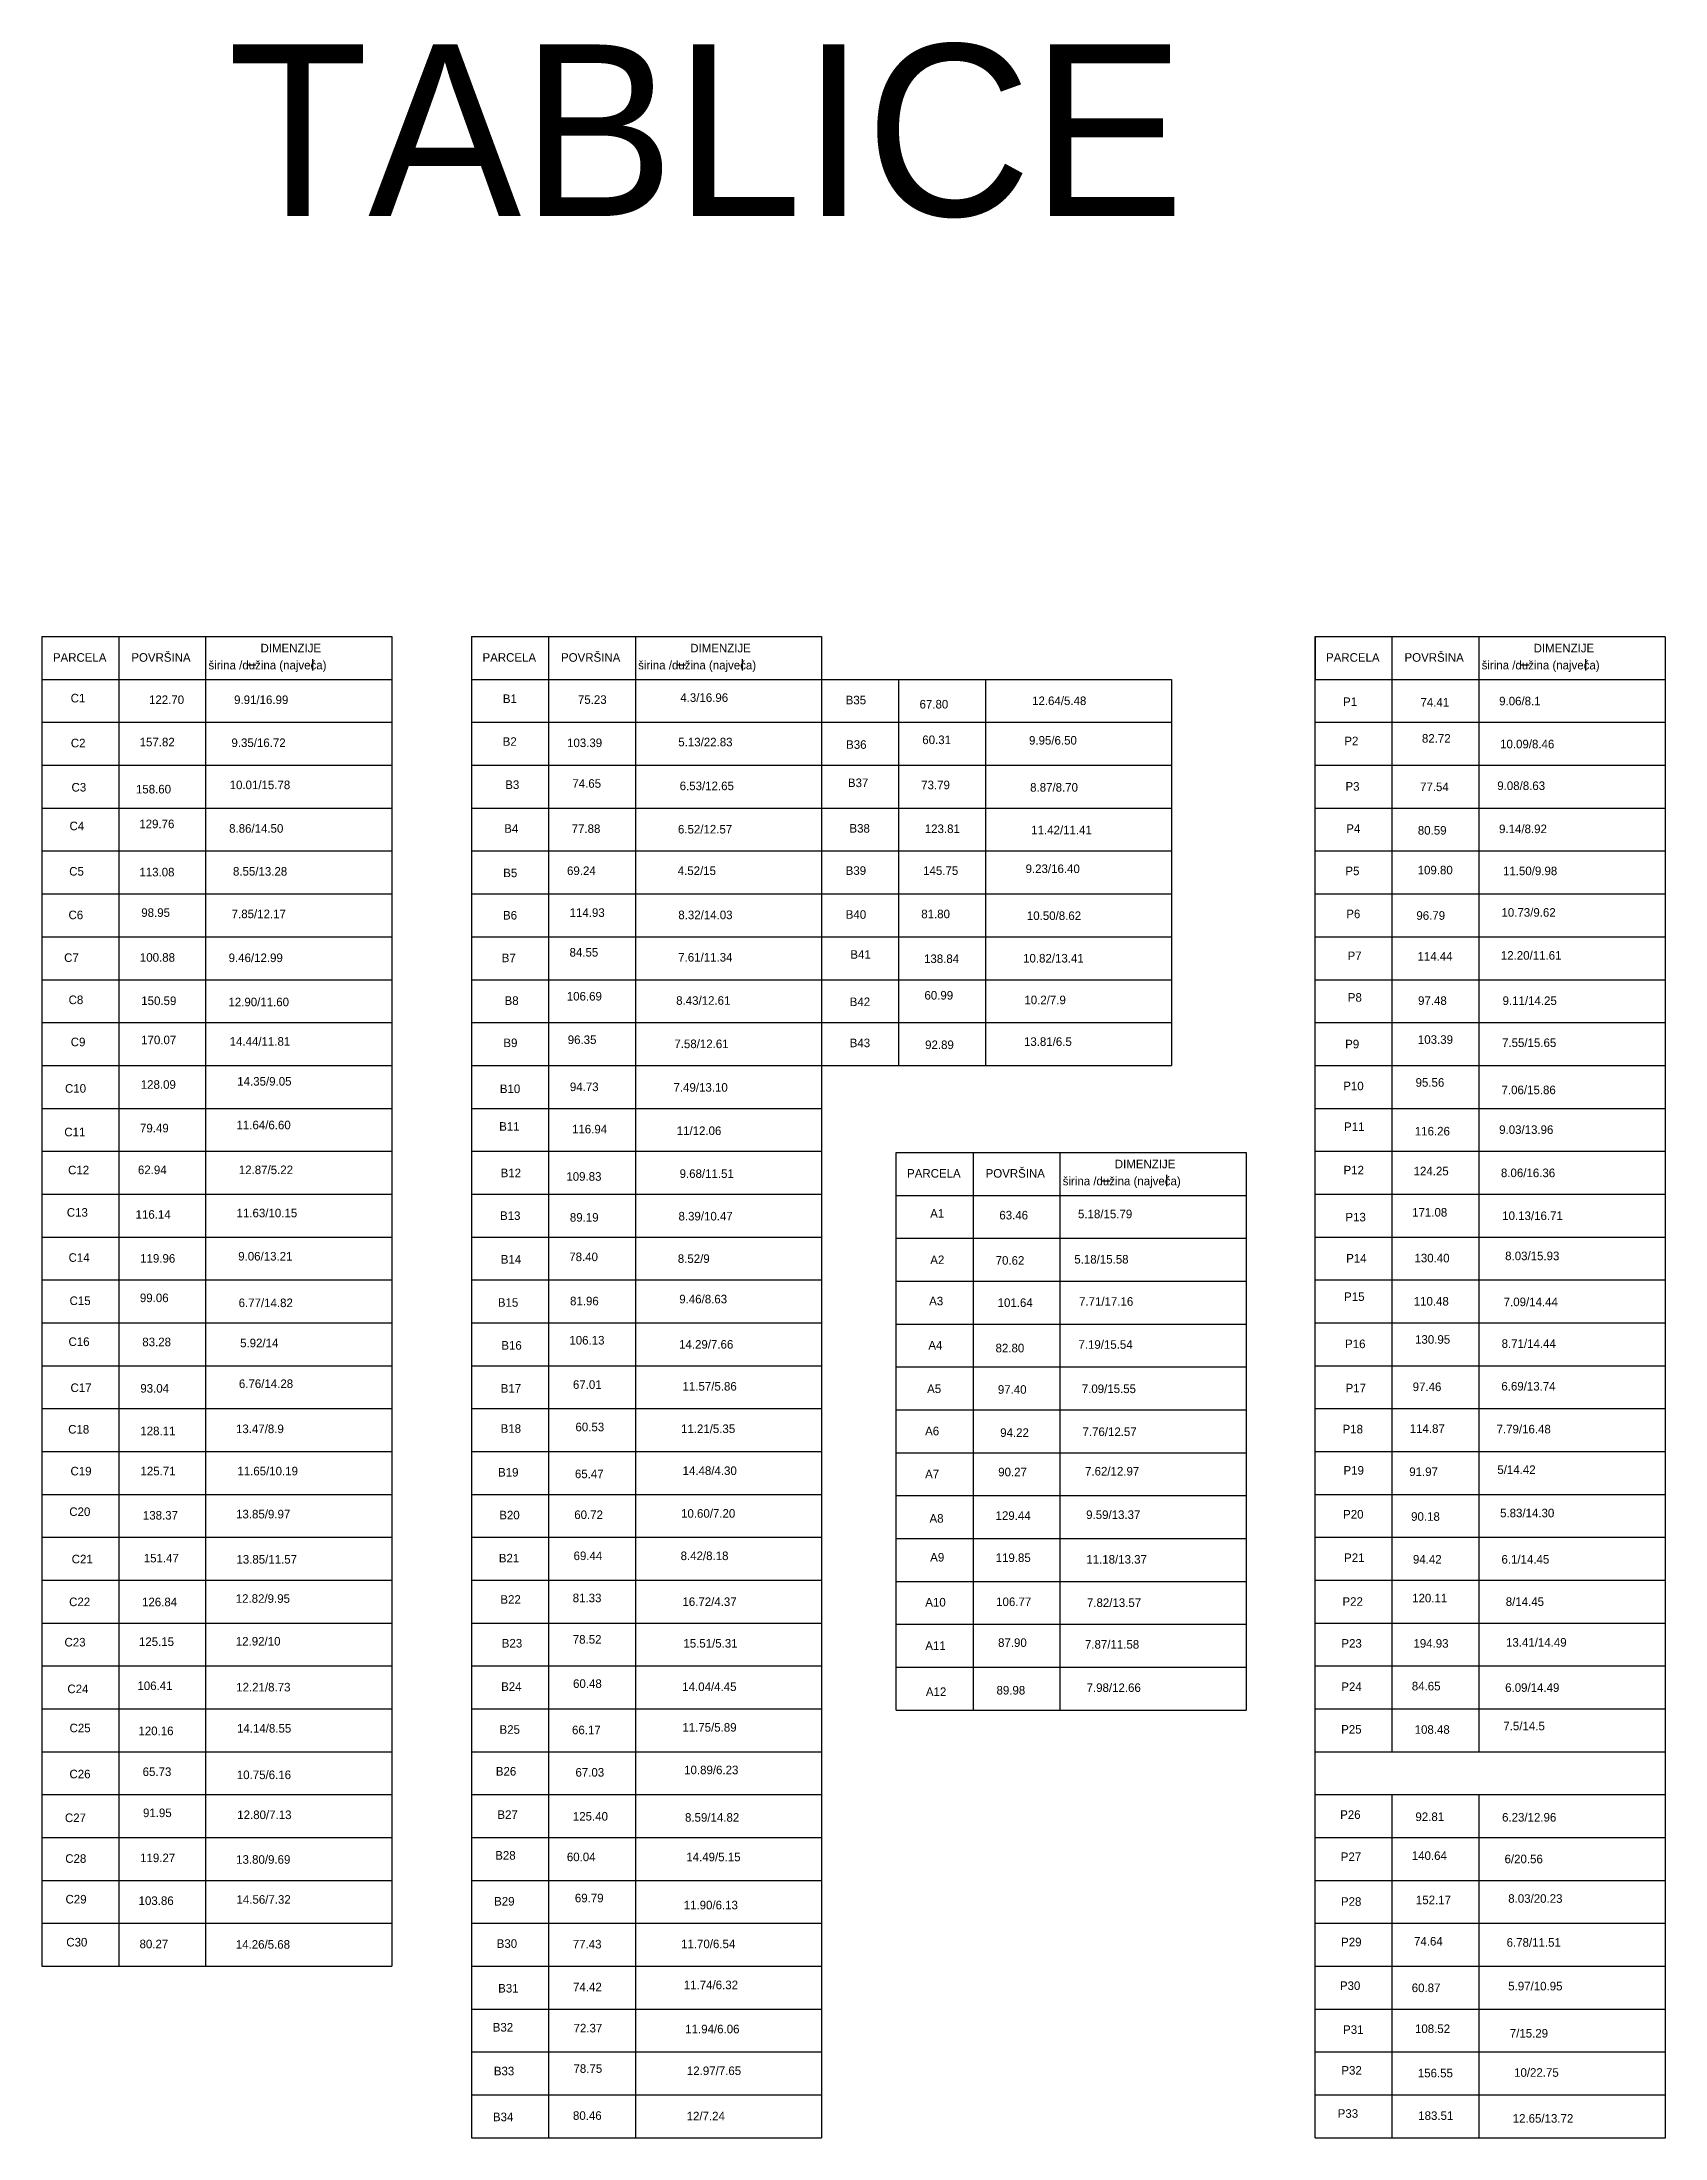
# Model space of a CAD drawing. Header units: inches. Extents: x 516719 to 517664, y 4780127 to 4780401.
# Drawn here: x 517474.7 to 517663.9, y 4780156.6 to 4780401 of the extents above; entities that cross this region are included whole.
import ezdxf

# ---------------------------------------------------------------- set-up
doc = ezdxf.new("R2010")
doc.units = ezdxf.units.IN
for name, color, linetype in [('BROJEVI', 3, 'Continuous'), ('PARCELA', 10, 'Continuous'), ('TABLICA', 5, 'Continuous')]:
    doc.layers.add(name, color=color, linetype=linetype)

msp = doc.modelspace()

# ---------------------------------------------------------------- texts
at = {"layer": 'BROJEVI'}
for s, p in [('DIMENZIJE', (517500.18, 4780329.81)), ('DIMENZIJE', (517550.27, 4780329.81)), ('DIMENZIJE', (517648.58, 4780329.81)), ('PARCELA', (517475.98, 4780328.72)), ('POVRŠINA', (517485.12, 4780328.72)), ('širina /dužina (najveća)', (517494.12, 4780327.83)), ('PARCELA', (517526.06, 4780328.72)), ('POVRŠINA', (517535.21, 4780328.72)), ('širina /dužina (najveća)', (517544.2, 4780327.83)), ('PARCELA', (517624.38, 4780328.72)), ('POVRŠINA', (517633.53, 4780328.72)), ('širina /dužina (najveća)', (517642.52, 4780327.83)), ('C1', (517478.05, 4780323.98)), ('122.70', (517487.18, 4780323.79)), ('9.91/16.99', (517497.1, 4780323.79)), ('B1', (517528.43, 4780323.91)), ('75.23', (517537.18, 4780323.81)), ('4.3/16.96', (517549.11, 4780324.04)), ('B35', (517568.39, 4780323.76)), ('67.80', (517577, 4780323.27)), ('12.64/5.48', (517590.12, 4780323.67)), ('P1', (517626.37, 4780323.56)), ('74.41', (517635.39, 4780323.5)), ('9.06/8.1', (517644.56, 4780323.64)), ('C2', (517478.07, 4780318.74)), ('157.82', (517486.09, 4780318.86)), ('9.35/16.72', (517496.79, 4780318.78)), ('B2', (517528.41, 4780318.92)), ('103.39', (517535.91, 4780318.77)), ('5.13/22.83', (517548.88, 4780318.86)), ('B36', (517568.44, 4780318.57)), ('60.31', (517577.32, 4780319.12)), ('9.95/6.50', (517589.76, 4780319.06)), ('P2', (517626.51, 4780318.99)), ('82.72', (517635.56, 4780319.29)), ('10.09/8.46', (517644.67, 4780318.63)), ('C3', (517478.15, 4780313.59)), ('158.60', (517485.66, 4780313.37)), ('10.01/15.78', (517496.58, 4780313.87)), ('B3', (517528.71, 4780313.89)), ('74.65', (517536.53, 4780314.03)), ('6.53/12.65', (517549.04, 4780313.75)), ('B37', (517568.65, 4780314.11)), ('73.79', (517577.19, 4780313.86)), ('8.87/8.70', (517589.89, 4780313.58)), ('P3', (517626.65, 4780313.69)), ('77.54', (517635.34, 4780313.64)), ('9.08/8.63', (517644.34, 4780313.77)), ('C4', (517477.92, 4780309.08)), ('129.76', (517486.05, 4780309.32)), ('8.86/14.50', (517496.52, 4780308.79)), ('B4', (517528.59, 4780308.78)), ('77.88', (517536.45, 4780308.76)), ('6.52/12.57', (517548.84, 4780308.7)), ('B38', (517568.83, 4780308.8)), ('123.81', (517577.61, 4780308.75)), ('11.42/11.41', (517590.02, 4780308.61)), ('P4', (517626.74, 4780308.77)), ('80.59', (517635.08, 4780308.57)), ('9.14/8.92', (517644.55, 4780308.74)), ('C5', (517477.88, 4780303.79)), ('113.08', (517486.06, 4780303.7)), ('8.55/13.28', (517496.97, 4780303.79)), ('B5', (517528.47, 4780303.61)), ('69.24', (517535.91, 4780303.86)), ('4.52/15', (517548.81, 4780303.86)), ('B39', (517568.39, 4780303.88)), ('145.75', (517577.42, 4780303.87)), ('9.23/16.40', (517589.36, 4780304.09)), ('P5', (517626.64, 4780303.84)), ('109.80', (517635.06, 4780303.94)), ('11.50/9.98', (517645.01, 4780303.84)), ('C6', (517477.8, 4780298.71)), ('98.95', (517486.28, 4780298.98)), ('7.85/12.17', (517496.82, 4780298.83)), ('B6', (517528.45, 4780298.67)), ('114.93', (517536.21, 4780298.98)), ('8.32/14.03', (517548.88, 4780298.71)), ('B40', (517568.4, 4780298.76)), ('81.80', (517577.2, 4780298.82)), ('10.50/8.62', (517589.51, 4780298.62)), ('P6', (517626.74, 4780298.83)), ('96.79', (517634.91, 4780298.64)), ('10.73/9.62', (517644.83, 4780299)), ('C7', (517477.29, 4780293.73)), ('100.88', (517486.12, 4780293.75)), ('9.46/12.99', (517496.46, 4780293.71)), ('B7', (517528.3, 4780293.7)), ('84.55', (517536.2, 4780294.35)), ('7.61/11.34', (517548.87, 4780293.77)), ('B41', (517568.93, 4780294.1)), ('138.84', (517577.52, 4780293.6)), ('10.82/13.41', (517589.07, 4780293.66)), ('P7', (517626.89, 4780293.94)), ('114.44', (517635.04, 4780293.88)), ('12.20/11.61', (517644.76, 4780293.99)), ('C8', (517477.81, 4780288.81)), ('150.59', (517486.28, 4780288.7)), ('12.90/11.60', (517496.44, 4780288.56)), ('B8', (517528.63, 4780288.72)), ('106.69', (517535.88, 4780289.23)), ('8.43/12.61', (517548.63, 4780288.73)), ('B42', (517568.86, 4780288.58)), ('60.99', (517577.57, 4780289.34)), ('10.2/7.9', (517589.22, 4780288.8)), ('P8', (517626.92, 4780289.09)), ('97.48', (517635.11, 4780288.72)), ('9.11/14.25', (517644.96, 4780288.71)), ('C9', (517478.06, 4780283.9)), ('170.07', (517486.27, 4780284.14)), ('14.44/11.81', (517496.58, 4780283.96)), ('B9', (517528.49, 4780283.8)), ('96.35', (517535.99, 4780284.16)), ('7.58/12.61', (517548.42, 4780283.68)), ('B43', (517568.86, 4780283.79)), ('92.89', (517577.65, 4780283.57)), ('13.81/6.5', (517589.17, 4780283.94)), ('P9', (517626.61, 4780283.66)), ('103.39', (517635.09, 4780284.18)), ('7.55/15.65', (517644.9, 4780283.81)), ('C10', (517477.39, 4780278.48)), ('128.09', (517486.22, 4780278.94)), ('14.35/9.05', (517497.47, 4780279.31)), ('B10', (517528.08, 4780278.44)), ('94.73', (517536.24, 4780278.67)), ('7.49/13.10', (517548.32, 4780278.6)), ('P10', (517626.39, 4780278.77)), ('95.56', (517634.82, 4780279.18)), ('7.06/15.86', (517644.84, 4780278.31)), ('C11', (517477.31, 4780273.4)), ('79.49', (517486.13, 4780273.86)), ('11.64/6.60', (517497.38, 4780274.22)), ('B11', (517528, 4780274.05)), ('116.94', (517536.49, 4780273.74)), ('11/12.06', (517548.69, 4780273.55)), ('P11', (517626.49, 4780274.02)), ('116.26', (517634.73, 4780273.5)), ('9.03/13.96', (517644.56, 4780273.68)), ('C12', (517477.75, 4780268.97)), ('62.94', (517485.89, 4780268.99)), ('12.87/5.22', (517497.65, 4780268.99)), ('B12', (517528.17, 4780268.63)), ('109.83', (517535.83, 4780268.22)), ('9.68/11.51', (517549.03, 4780268.55)), ('PARCELA', (517575.55, 4780268.58)), ('POVRŠINA', (517584.7, 4780268.58)), ('DIMENZIJE', (517599.76, 4780269.67)), ('P12', (517626.42, 4780268.96)), ('124.25', (517634.59, 4780268.85)), ('8.06/16.36', (517644.77, 4780268.64)), ('širina /dužina (najveća)', (517593.69, 4780267.69)), ('C13', (517477.6, 4780264.03)), ('116.14', (517485.62, 4780263.79)), ('11.63/10.15', (517497.39, 4780263.96)), ('B13', (517528.1, 4780263.65)), ('89.19', (517536.24, 4780263.45)), ('8.39/10.47', (517548.9, 4780263.59)), ('A1', (517578.24, 4780263.91)), ('63.46', (517586.3, 4780263.71)), ('5.18/15.79', (517595.47, 4780263.85)), ('P13', (517626.64, 4780263.48)), ('171.08', (517634.42, 4780264.04)), ('10.13/16.71', (517644.92, 4780263.64)), ('C14', (517477.81, 4780258.77)), ('119.96', (517486.15, 4780258.67)), ('9.06/13.21', (517497.58, 4780258.92)), ('B14', (517528.19, 4780258.56)), ('78.40', (517536.17, 4780258.85)), ('8.52/9', (517548.82, 4780258.64)), ('A2', (517578.25, 4780258.5)), ('5.18/15.58', (517595.04, 4780258.57)), ('P14', (517626.73, 4780258.69)), ('130.40', (517634.69, 4780258.71)), ('8.03/15.93', (517645.26, 4780258.96)), ('70.62', (517585.87, 4780258.43)), ('C15', (517477.92, 4780253.73)), ('99.06', (517486.12, 4780254.07)), ('81.96', (517536.26, 4780253.7)), ('9.46/8.63', (517548.99, 4780253.93)), ('A3', (517578.12, 4780253.7)), ('7.71/17.16', (517595.59, 4780253.65)), ('P15', (517626.49, 4780254.21)), ('110.48', (517634.6, 4780253.67)), ('7.09/14.44', (517645.09, 4780253.6)), ('6.77/14.82', (517497.63, 4780253.49)), ('B15', (517527.85, 4780253.53)), ('101.64', (517586.1, 4780253.51)), ('C16', (517477.8, 4780248.96)), ('83.28', (517486.4, 4780248.93)), ('5.92/14', (517497.8, 4780248.81)), ('106.13', (517536.18, 4780249.13)), ('14.29/7.66', (517548.97, 4780248.65)), ('7.19/15.54', (517595.52, 4780248.63)), ('P16', (517626.6, 4780248.71)), ('130.95', (517634.76, 4780249.22)), ('8.71/14.44', (517644.85, 4780248.74)), ('B16', (517528.25, 4780248.53)), ('A4', (517578.03, 4780248.54)), ('82.80', (517585.86, 4780248.22)), ('6.76/14.28', (517497.66, 4780244.06)), ('67.01', (517536.6, 4780243.96)), ('11.57/5.86', (517549.37, 4780243.76)), ('6.69/13.74', (517644.82, 4780243.77)), ('C17', (517478.03, 4780243.59)), ('93.04', (517486.17, 4780243.52)), ('B17', (517528.18, 4780243.52)), ('A5', (517577.88, 4780243.47)), ('97.40', (517586.13, 4780243.39)), ('7.09/15.55', (517595.91, 4780243.47)), ('P17', (517626.66, 4780243.55)), ('97.46', (517634.48, 4780243.7)), ('60.53', (517536.89, 4780239.02)), ('C18', (517477.76, 4780238.75)), ('128.11', (517486.17, 4780238.56)), ('13.47/8.9', (517497.32, 4780238.8)), ('B18', (517528.17, 4780238.84)), ('11.21/5.35', (517549.19, 4780238.81)), ('A6', (517577.65, 4780238.55)), ('94.22', (517586.4, 4780238.36)), ('7.76/12.57', (517595.99, 4780238.46)), ('P18', (517626.31, 4780238.77)), ('114.87', (517634.14, 4780238.83)), ('7.79/16.48', (517644.26, 4780238.77)), ('5/14.42', (517644.35, 4780234.04)), ('C19', (517478.03, 4780233.87)), ('125.71', (517486.19, 4780233.88)), ('11.65/10.19', (517497.48, 4780233.88)), ('B19', (517527.87, 4780233.74)), ('65.47', (517536.83, 4780233.55)), ('14.48/4.30', (517549.38, 4780233.92)), ('A7', (517577.65, 4780233.54)), ('90.27', (517586.17, 4780233.77)), ('7.62/12.97', (517596.29, 4780233.86)), ('P19', (517626.42, 4780233.96)), ('91.97', (517634.08, 4780233.8)), ('C20', (517477.89, 4780229.14)), ('138.37', (517486.47, 4780228.72)), ('13.85/9.97', (517497.33, 4780228.86)), ('B20', (517528.01, 4780228.75)), ('60.72', (517536.75, 4780228.79)), ('10.60/7.20', (517549.2, 4780228.94)), ('A8', (517578.16, 4780228.36)), ('129.44', (517585.86, 4780228.69)), ('9.59/13.37', (517596.42, 4780228.79)), ('P20', (517626.37, 4780228.84)), ('90.18', (517634.3, 4780228.58)), ('5.83/14.30', (517644.67, 4780228.99)), ('C21', (517478.17, 4780223.62)), ('151.47', (517486.57, 4780223.73)), ('13.85/11.57', (517497.37, 4780223.59)), ('B21', (517527.96, 4780223.73)), ('69.44', (517536.67, 4780224)), ('8.42/8.18', (517549.15, 4780224)), ('A9', (517578.24, 4780223.83)), ('119.85', (517585.87, 4780223.78)), ('11.18/13.37', (517596.44, 4780223.59)), ('P21', (517626.49, 4780223.78)), ('94.42', (517634.51, 4780223.59)), ('6.1/14.45', (517644.83, 4780223.59)), ('C22', (517477.87, 4780218.63)), ('126.84', (517486.37, 4780218.62)), ('12.82/9.95', (517497.29, 4780219.02)), ('B22', (517528.14, 4780218.91)), ('81.33', (517536.57, 4780219.09)), ('16.72/4.37', (517549.36, 4780218.65)), ('A10', (517577.67, 4780218.59)), ('106.77', (517585.93, 4780218.64)), ('7.82/13.57', (517596.51, 4780218.54)), ('P22', (517626.3, 4780218.67)), ('120.11', (517634.42, 4780219.07)), ('8/14.45', (517645.33, 4780218.66)), ('C23', (517477.33, 4780213.93)), ('125.15', (517486.01, 4780213.99)), ('12.92/10', (517497.3, 4780214.04)), ('B23', (517528.3, 4780213.81)), ('78.52', (517536.58, 4780214.26)), ('15.51/5.31', (517549.47, 4780213.8)), ('A11', (517577.67, 4780213.53)), ('87.90', (517586.15, 4780213.88)), ('7.87/11.58', (517596.28, 4780213.68)), ('P23', (517626.17, 4780213.79)), ('194.93', (517634.57, 4780213.79)), ('13.41/14.49', (517645.36, 4780213.91)), ('C24', (517477.67, 4780208.49)), ('106.41', (517485.83, 4780208.85)), ('12.21/8.73', (517497.35, 4780208.69)), ('B24', (517528.23, 4780208.76)), ('60.48', (517536.61, 4780209.1)), ('14.04/4.45', (517549.34, 4780208.74)), ('A12', (517577.74, 4780208.16)), ('89.98', (517585.97, 4780208.33)), ('7.98/12.66', (517596.47, 4780208.63)), ('P24', (517626.16, 4780208.74)), ('84.65', (517634.38, 4780208.81)), ('6.09/14.49', (517645.26, 4780208.64)), ('C25', (517477.92, 4780203.93)), ('120.16', (517485.95, 4780203.59)), ('14.14/8.55', (517497.44, 4780203.89)), ('B25', (517528.04, 4780203.75)), ('66.17', (517536.49, 4780203.7)), ('11.75/5.89', (517549.35, 4780204)), ('P25', (517626.15, 4780203.77)), ('108.48', (517634.71, 4780203.75)), ('7.5/14.5', (517645.05, 4780204.16)), ('C26', (517477.91, 4780198.56)), ('65.73', (517486.44, 4780198.83)), ('10.75/6.16', (517497.42, 4780198.47)), ('B26', (517527.61, 4780198.88)), ('67.03', (517536.89, 4780198.76)), ('10.89/6.23', (517549.56, 4780199.04)), ('C27', (517477.38, 4780193.46)), ('91.95', (517486.48, 4780194.04)), ('12.80/7.13', (517497.47, 4780193.81)), ('B27', (517527.79, 4780193.83)), ('125.40', (517536.59, 4780193.63)), ('8.59/14.82', (517549.66, 4780193.5)), ('P26', (517626.03, 4780193.83)), ('92.81', (517634.8, 4780193.58)), ('6.23/12.96', (517644.9, 4780193.52)), ('C28', (517477.42, 4780188.71)), ('119.27', (517486.15, 4780188.79)), ('13.80/9.69', (517497.34, 4780188.6)), ('B28', (517527.54, 4780189.08)), ('60.04', (517535.89, 4780188.9)), ('14.49/5.15', (517549.81, 4780188.89)), ('P27', (517626.1, 4780188.92)), ('140.64', (517634.38, 4780189.05)), ('6/20.56', (517645.19, 4780188.66)), ('C29', (517477.45, 4780183.97)), ('103.86', (517485.97, 4780183.8)), ('14.56/7.32', (517497.38, 4780183.94)), ('B29', (517527.41, 4780183.73)), ('69.79', (517536.82, 4780184.11)), ('11.90/6.13', (517549.51, 4780183.29)), ('P28', (517626.12, 4780183.7)), ('152.17', (517634.86, 4780183.89)), ('8.03/20.23', (517645.62, 4780184.05)), ('C30', (517477.54, 4780178.96)), ('80.27', (517486.08, 4780178.75)), ('14.26/5.68', (517497.3, 4780178.7)), ('B30', (517527.71, 4780178.8)), ('77.43', (517536.58, 4780178.73)), ('11.70/6.54', (517549.2, 4780178.76)), ('P29', (517626.14, 4780178.98)), ('74.64', (517634.64, 4780179.07)), ('6.78/11.51', (517645.43, 4780178.93)), ('B31', (517527.88, 4780173.59)), ('74.42', (517536.61, 4780173.74)), ('11.74/6.32', (517549.52, 4780173.98)), ('P30', (517626, 4780173.89)), ('60.87', (517634.37, 4780173.64)), ('5.97/10.95', (517645.62, 4780173.84)), ('B32', (517527.25, 4780169.04)), ('72.37', (517536.67, 4780168.94)), ('11.94/6.06', (517549.69, 4780168.84)), ('P31', (517626.37, 4780168.77)), ('108.52', (517634.75, 4780168.87)), ('7/15.29', (517645.8, 4780168.34)), ('B33', (517527.38, 4780163.94)), ('78.75', (517536.66, 4780164.23)), ('12.97/7.65', (517549.88, 4780163.97)), ('P32', (517626.17, 4780164.02)), ('156.55', (517635.08, 4780163.7)), ('10/22.75', (517646.3, 4780163.77)), ('B34', (517527.27, 4780158.59)), ('80.46', (517536.6, 4780158.75)), ('12/7.24', (517549.85, 4780158.69)), ('P33', (517625.74, 4780158.99)), ('183.51', (517635.13, 4780158.74)), ('12.65/13.72', (517646.14, 4780158.42))]:
    msp.add_text(s, height=1, dxfattribs=at).set_placement(p)
at = {"layer": 'TABLICA', "insert": (517496.39, 4780400.68), "char_height": 20, "attachment_point": 1}
msp.add_mtext_dynamic_manual_height_columns('TABLICE', width=258.4757, gutter_width=1, heights=[0], dxfattribs=at)

# ---------------------------------------------------------------- linework, layer by layer
at = {"layer": 'PARCELA'}
for p, q in [((517498.6, 4780328.37), (517499.64, 4780328.37)), ((517506.22, 4780329.04), (517506.22, 4780327.72)), ((517548.68, 4780328.37), (517549.72, 4780328.37)), ((517556.31, 4780329.04), (517556.31, 4780327.72)), ((517647, 4780328.37), (517648.04, 4780328.37)), ((517654.62, 4780329.04), (517654.62, 4780327.72)), ((517598.17, 4780268.23), (517599.21, 4780268.23)), ((517605.8, 4780268.9), (517605.8, 4780267.58))]:
    msp.add_line(p, q, dxfattribs=at)
at = {"layer": 'TABLICA'}
for p, q in [((517474.7, 4780331.66), (517515.5, 4780331.66)), ((517474.7, 4780331.66), (517474.7, 4780176.66)), ((517483.65, 4780331.66), (517483.65, 4780271.66)), ((517493.78, 4780331.66), (517493.78, 4780271.66)), ((517515.5, 4780331.66), (517515.5, 4780176.66)), ((517524.78, 4780331.66), (517565.58, 4780331.66)), ((517524.78, 4780331.66), (517524.78, 4780221.66)), ((517533.73, 4780331.66), (517533.73, 4780271.66)), ((517543.87, 4780331.66), (517543.87, 4780271.66)), ((517565.58, 4780331.66), (517565.58, 4780221.66)), ((517623.1, 4780331.66), (517623.1, 4780326.66)), ((517632.05, 4780331.66), (517632.05, 4780201.66)), ((517642.18, 4780331.66), (517642.18, 4780201.66)), ((517663.9, 4780331.62), (517663.9, 4780156.62)), ((517474.7, 4780326.66), (517515.5, 4780326.66)), ((517524.78, 4780326.66), (517565.58, 4780326.66)), ((517565.58, 4780326.66), (517565.58, 4780306.66)), ((517565.58, 4780326.66), (517606.38, 4780326.66)), ((517574.54, 4780326.66), (517574.54, 4780306.66)), ((517584.67, 4780326.66), (517584.67, 4780306.66)), ((517606.38, 4780326.66), (517606.38, 4780306.66)), ((517623.1, 4780326.66), (517663.9, 4780326.66)), ((517474.7, 4780321.66), (517515.5, 4780321.66)), ((517524.78, 4780321.66), (517565.58, 4780321.66)), ((517565.58, 4780321.66), (517606.38, 4780321.66)), ((517623.1, 4780321.66), (517663.9, 4780321.66)), ((517474.7, 4780316.66), (517515.5, 4780316.66)), ((517524.78, 4780316.66), (517565.58, 4780316.66)), ((517565.58, 4780316.66), (517606.38, 4780316.66)), ((517623.1, 4780316.66), (517663.9, 4780316.66)), ((517474.7, 4780311.66), (517515.5, 4780311.66)), ((517524.78, 4780311.66), (517565.58, 4780311.66)), ((517565.58, 4780311.66), (517606.38, 4780311.66)), ((517623.1, 4780311.66), (517663.9, 4780311.66)), ((517474.7, 4780306.66), (517515.5, 4780306.66)), ((517524.78, 4780306.66), (517565.58, 4780306.66)), ((517565.58, 4780306.66), (517606.38, 4780306.66)), ((517565.58, 4780306.66), (517606.38, 4780306.66)), ((517574.54, 4780306.66), (517574.54, 4780281.66)), ((517584.67, 4780306.66), (517584.67, 4780281.66)), ((517606.38, 4780306.66), (517606.38, 4780281.66)), ((517623.1, 4780306.66), (517663.9, 4780306.66)), ((517474.7, 4780301.66), (517515.5, 4780301.66)), ((517524.78, 4780301.66), (517565.58, 4780301.66)), ((517565.58, 4780301.66), (517606.38, 4780301.66)), ((517623.1, 4780301.66), (517663.9, 4780301.66)), ((517474.7, 4780296.66), (517515.5, 4780296.66)), ((517524.78, 4780296.66), (517565.58, 4780296.66)), ((517565.58, 4780296.66), (517606.38, 4780296.66)), ((517623.1, 4780296.66), (517663.9, 4780296.66)), ((517474.7, 4780291.66), (517515.5, 4780291.66)), ((517524.78, 4780291.66), (517565.58, 4780291.66)), ((517565.58, 4780291.66), (517606.38, 4780291.66)), ((517623.1, 4780291.66), (517663.9, 4780291.66)), ((517474.7, 4780286.66), (517515.5, 4780286.66)), ((517524.78, 4780286.66), (517565.58, 4780286.66)), ((517565.58, 4780286.66), (517606.38, 4780286.66)), ((517623.1, 4780286.66), (517663.9, 4780286.66)), ((517474.7, 4780281.66), (517515.5, 4780281.66)), ((517483.65, 4780281.66), (517483.65, 4780176.66)), ((517524.78, 4780281.66), (517565.58, 4780281.66)), ((517524.78, 4780281.66), (517524.78, 4780156.66)), ((517533.73, 4780281.66), (517533.73, 4780221.66)), ((517565.58, 4780281.66), (517565.58, 4780156.66)), ((517565.58, 4780281.66), (517606.38, 4780281.66)), ((517623.1, 4780281.66), (517663.9, 4780281.66)), ((517474.7, 4780276.66), (517515.5, 4780276.66)), ((517524.78, 4780276.66), (517565.58, 4780276.66)), ((517623.1, 4780276.66), (517663.9, 4780276.66)), ((517474.7, 4780271.66), (517515.5, 4780271.66)), ((517474.7, 4780271.66), (517515.5, 4780271.66)), ((517493.78, 4780271.66), (517493.78, 4780176.66)), ((517524.78, 4780271.66), (517565.58, 4780271.66)), ((517524.78, 4780271.66), (517565.58, 4780271.66)), ((517543.87, 4780271.66), (517543.87, 4780221.66)), ((517574.27, 4780271.52), (517615.07, 4780271.52)), ((517583.23, 4780271.52), (517583.23, 4780206.52)), ((517593.36, 4780271.52), (517593.36, 4780206.52)), ((517615.07, 4780271.52), (517615.07, 4780206.52)), ((517623.1, 4780271.66), (517663.9, 4780271.66)), ((517474.7, 4780266.66), (517515.5, 4780266.66)), ((517524.78, 4780266.66), (517565.58, 4780266.66)), ((517574.27, 4780266.52), (517615.07, 4780266.52)), ((517623.1, 4780266.66), (517663.9, 4780266.66)), ((517623.1, 4780266.66), (517663.9, 4780266.66)), ((517474.7, 4780261.66), (517515.5, 4780261.66)), ((517524.78, 4780261.66), (517565.58, 4780261.66)), ((517574.27, 4780261.52), (517615.07, 4780261.52)), ((517623.1, 4780261.66), (517663.9, 4780261.66)), ((517474.7, 4780256.66), (517515.5, 4780256.66)), ((517524.78, 4780256.66), (517565.58, 4780256.66)), ((517574.27, 4780256.52), (517615.07, 4780256.52)), ((517623.1, 4780256.66), (517663.9, 4780256.66)), ((517474.7, 4780251.66), (517515.5, 4780251.66)), ((517524.78, 4780251.66), (517565.58, 4780251.66)), ((517574.27, 4780251.52), (517615.07, 4780251.52)), ((517623.1, 4780251.66), (517663.9, 4780251.66)), ((517474.7, 4780246.66), (517515.5, 4780246.66)), ((517524.78, 4780246.66), (517565.58, 4780246.66)), ((517574.27, 4780246.52), (517615.07, 4780246.52)), ((517623.1, 4780246.66), (517663.9, 4780246.66)), ((517474.7, 4780241.66), (517515.5, 4780241.66)), ((517524.78, 4780241.66), (517565.58, 4780241.66)), ((517574.27, 4780241.52), (517615.07, 4780241.52)), ((517623.1, 4780241.66), (517663.9, 4780241.66)), ((517474.7, 4780236.66), (517515.5, 4780236.66)), ((517524.78, 4780236.66), (517565.58, 4780236.66)), ((517574.27, 4780236.52), (517615.07, 4780236.52)), ((517623.1, 4780236.66), (517663.9, 4780236.66)), ((517474.7, 4780231.66), (517515.5, 4780231.66)), ((517524.78, 4780231.66), (517565.58, 4780231.66)), ((517533.73, 4780231.66), (517533.73, 4780156.66)), ((517574.27, 4780231.52), (517615.07, 4780231.52)), ((517623.1, 4780231.66), (517663.9, 4780231.66)), ((517474.7, 4780226.66), (517515.5, 4780226.66)), ((517524.78, 4780226.66), (517565.58, 4780226.66)), ((517574.27, 4780226.52), (517615.07, 4780226.52)), ((517623.1, 4780226.66), (517663.9, 4780226.66)), ((517474.7, 4780221.66), (517515.5, 4780221.66)), ((517524.78, 4780221.66), (517565.58, 4780221.66)), ((517543.87, 4780221.66), (517543.87, 4780156.66)), ((517574.27, 4780221.52), (517615.07, 4780221.52)), ((517623.1, 4780221.66), (517663.9, 4780221.66)), ((517474.7, 4780216.66), (517515.5, 4780216.66)), ((517524.78, 4780216.66), (517565.58, 4780216.66)), ((517574.27, 4780216.52), (517615.07, 4780216.52)), ((517623.1, 4780216.66), (517663.9, 4780216.66)), ((517474.7, 4780211.66), (517515.5, 4780211.66)), ((517524.78, 4780211.66), (517565.58, 4780211.66)), ((517574.27, 4780211.52), (517615.07, 4780211.52)), ((517623.1, 4780211.66), (517663.9, 4780211.66)), ((517474.7, 4780206.66), (517515.5, 4780206.66)), ((517524.78, 4780206.66), (517565.58, 4780206.66)), ((517574.27, 4780206.52), (517615.07, 4780206.52)), ((517623.1, 4780206.66), (517663.9, 4780206.66)), ((517623.1, 4780206.66), (517663.9, 4780206.66)), ((517474.7, 4780201.66), (517515.5, 4780201.66)), ((517524.78, 4780201.66), (517565.58, 4780201.66)), ((517623.1, 4780201.66), (517663.9, 4780201.66)), ((517474.7, 4780196.66), (517515.5, 4780196.66)), ((517524.78, 4780196.66), (517565.58, 4780196.66)), ((517623.1, 4780196.66), (517663.9, 4780196.66)), ((517632.05, 4780196.66), (517632.05, 4780156.66)), ((517642.18, 4780196.66), (517642.18, 4780156.66)), ((517474.7, 4780191.66), (517515.5, 4780191.66)), ((517524.78, 4780191.66), (517565.58, 4780191.66)), ((517623.1, 4780191.66), (517663.9, 4780191.66)), ((517474.7, 4780186.66), (517515.5, 4780186.66)), ((517524.78, 4780186.66), (517565.58, 4780186.66)), ((517623.1, 4780186.66), (517663.9, 4780186.66)), ((517474.7, 4780181.66), (517515.5, 4780181.66)), ((517524.78, 4780181.66), (517565.58, 4780181.66)), ((517623.1, 4780181.66), (517663.9, 4780181.66)), ((517474.7, 4780176.66), (517515.5, 4780176.66)), ((517524.78, 4780176.66), (517565.58, 4780176.66)), ((517623.1, 4780176.66), (517663.9, 4780176.66)), ((517524.78, 4780171.66), (517565.58, 4780171.66)), ((517524.78, 4780171.66), (517565.58, 4780171.66)), ((517623.1, 4780171.66), (517663.9, 4780171.66)), ((517524.78, 4780166.66), (517565.58, 4780166.66)), ((517623.1, 4780166.66), (517663.9, 4780166.66)), ((517524.78, 4780161.66), (517565.58, 4780161.66)), ((517623.1, 4780161.66), (517663.9, 4780161.66)), ((517524.78, 4780156.66), (517565.58, 4780156.66)), ((517623.1, 4780156.66), (517663.9, 4780156.66))]:
    msp.add_line(p, q, dxfattribs=at)
for points in [[(517623.1, 4780156.66), (517623.1, 4780331.66), (517663.9, 4780331.66)], [(517574.27, 4780206.52), (517574.27, 4780271.52), (517615.07, 4780271.52)]]:
    msp.add_lwpolyline(points, dxfattribs=at)

msp.set_redraw_order([(e.dxf.handle, doc.entitydb.next_handle()) for e in msp.query("TEXT MTEXT ATTDEF DIMENSION ARC_DIMENSION")])  # texts and dimensions are drawn at this point

doc.saveas('drawing.dxf')
